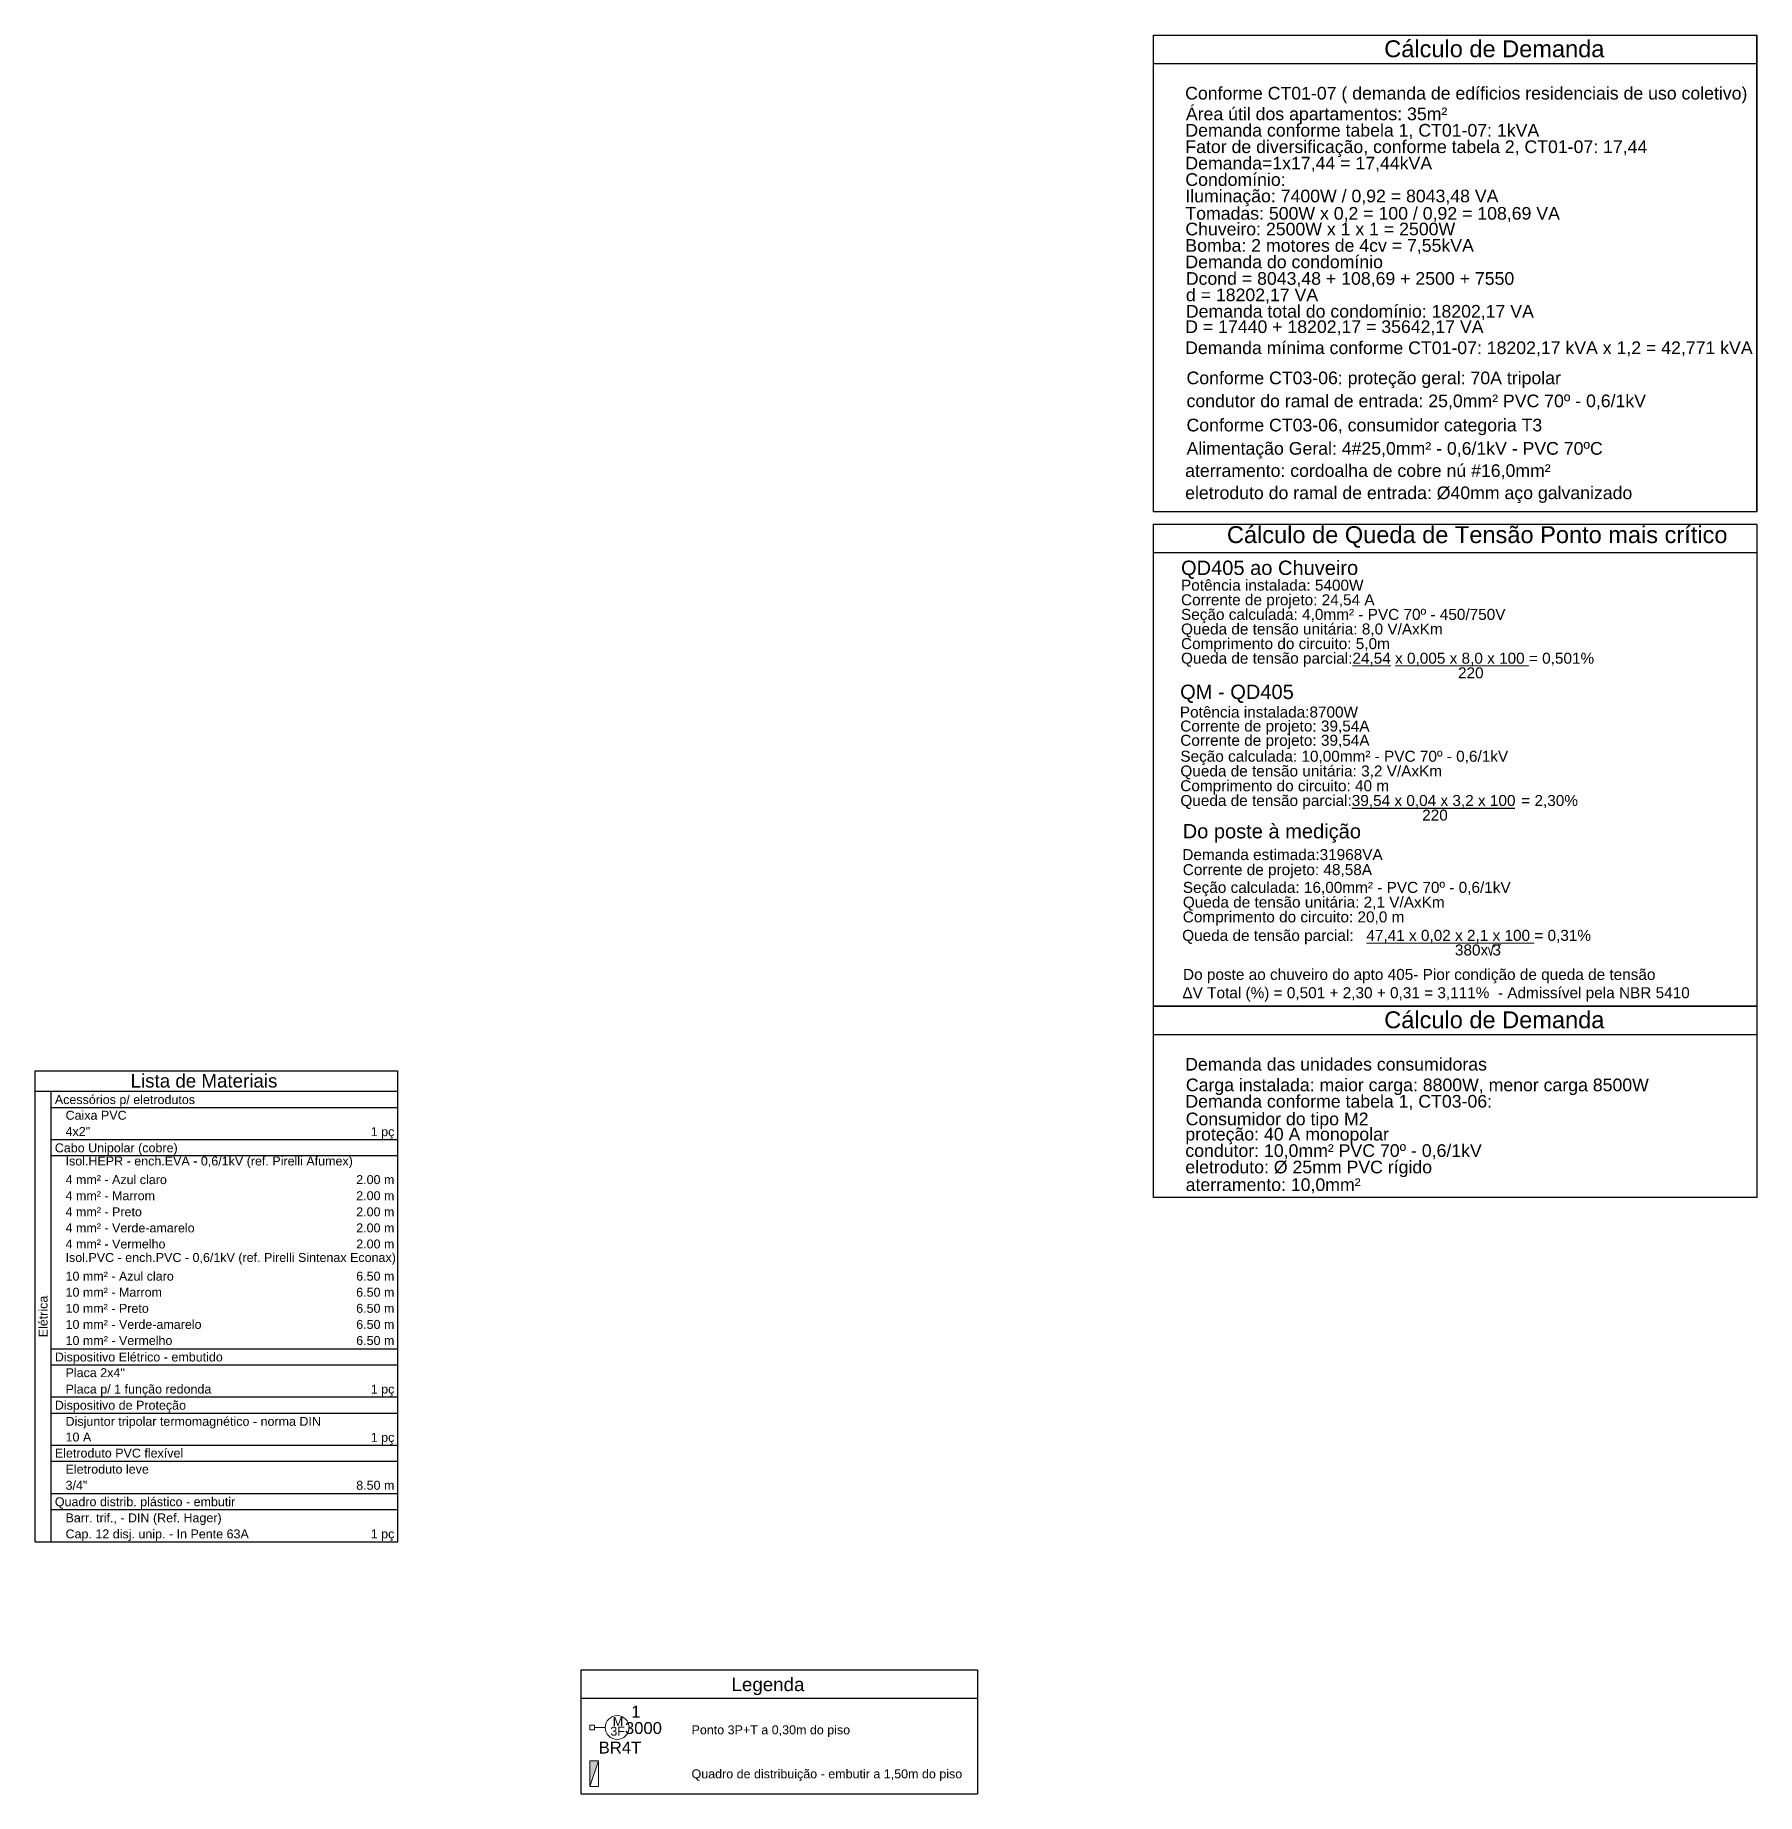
# Model space of a CAD drawing. Header units: inches. Extents: x -6.9 to 80.3, y -2.3 to 48.8.
# Drawn here: x 16.94 to 37.34, y 5.54 to 26.38 of the extents above; entities that cross this region are included whole.
import ezdxf

# ---------------------------------------------------------------- set-up
doc = ezdxf.new("R2010")
doc.units = ezdxf.units.IN
doc.header["$MEASUREMENT"] = 0
doc.linetypes.add('HIDDEN', pattern=[0.375, 0.25, -0.125])
for name, color, linetype, lineweight in [('DI-Linhas do quadro', 7, 'HIDDEN', 30), ('DI-Textos do quadro', 5, 'Continuous', 20), ('DI-Título do quadro', 5, 'Continuous', 30), ('P-SIMBOL', 5, 'Continuous', 20), ('TEXTO', 7, 'Continuous', 20)]:
    doc.layers.add(name, color=color, linetype=linetype, lineweight=lineweight)
doc.layers.add('ELE_CIRCUITOS', color=7, linetype='Continuous')
doc.styles.add('Arial', font='arial.ttf')

msp = doc.modelspace()

# ---------------------------------------------------------------- texts
at = {"layer": 'DI-Textos do quadro', "char_height": 0.1059, "line_spacing_factor": 0.798, "style": 'Arial'}
for s, insert, width, attachment_point in [('Acessórios p/ eletrodutos', (17.1714, 13.6833), 3.278469, 7), ('Caixa PVC', (17.2984, 13.5278), 1.425174, 7), ('4x2"', (17.2984, 13.3373), 0.571776, 7), ('1 pç', (21.194, 13.3023), 0.551864, 9), ('Cabo Unipolar (cobre)', (17.1714, 13.1113), 2.868838, 7), ('Isol.HEPR - ench.EVA - 0,6/1kV (ref. Pirelli Afumex)', (17.2984, 12.9558), 6.713394, 7), ('4 mm² - Azul claro', (17.2984, 12.7653), 2.368178, 7), ('2.00 m', (21.194, 12.7653), 0.8918, 9), ('4 mm² - Marrom', (17.2984, 12.5748), 2.089402, 7), ('2.00 m', (21.194, 12.5748), 0.8918, 9), ('4 mm² - Preto', (17.2984, 12.3838), 1.782179, 7), ('4 mm² - Verde-amarelo', (17.2984, 12.1933), 3.013916, 7), ('2.00 m', (21.194, 12.3838), 0.8918, 9), ('2.00 m', (21.194, 12.1933), 0.8918, 9), ('4 mm² - Vermelho', (17.2984, 12.0028), 2.334042, 7), ('2.00 m', (21.194, 12.0028), 0.8918, 9), ('Isol.PVC - ench.PVC - 0,6/1kV (ref. Pirelli Sintenax Econax)', (17.2984, 11.8123), 7.717559, 7), ('10 mm² - Azul claro', (17.2984, 11.6213), 2.530324, 7), ('6.50 m', (21.194, 11.6213), 0.8918, 9), ('10 mm² - Marrom', (17.2984, 11.4308), 2.251547, 7), ('6.50 m', (21.194, 11.4308), 0.8918, 9), ('10 mm² - Preto', (17.2984, 11.2403), 1.944324, 7), ('6.50 m', (21.194, 11.2403), 0.8918, 9), ('10 mm² - Verde-amarelo', (17.2984, 11.0498), 3.176061, 7), ('6.50 m', (21.194, 11.0498), 0.8918, 9), ('10 mm² - Vermelho', (17.2984, 10.8588), 2.496188, 7), ('6.50 m', (21.194, 10.8588), 0.8918, 9), ('Dispositivo Elétrico - embutido', (17.1714, 10.6333), 3.928474, 7), ('Placa 2x4"', (17.2984, 10.4778), 1.383926, 7), ('Placa p/ 1 função redonda', (17.2984, 10.2523), 3.406479, 7), ('1 pç', (21.194, 10.2523), 0.551864, 9), ('Dispositivo de Proteção', (17.1714, 10.0613), 3.067964, 7), ('Disjuntor tripolar termomagnético - norma DIN', (17.2984, 9.8708), 5.965249, 7), ('10 A', (17.2984, 9.7153), 0.600223, 7), ('1 pç', (21.194, 9.6803), 0.551864, 9), ('Eletroduto PVC flexível', (17.1714, 9.5248), 2.999692, 7), ('Eletroduto leve', (17.2984, 9.3343), 1.947169, 7), ('3/4"', (17.2984, 9.1433), 0.509194, 7), ('8.50 m', (21.194, 9.1433), 0.8918, 9), ('Quadro distrib. plástico - embutir', (17.1714, 8.9178), 4.217206, 7), ('Barr. trif., - DIN (Ref. Hager)', (17.2984, 8.7273), 3.644008, 7), ('Cap. 12 disj. unip. - In Pente 63A', (17.2984, 8.5368), 4.281211, 7), ('1 pç', (21.194, 8.5368), 0.551864, 9), ('Ponto 3P+T a 0,30m do piso', (24.7147, 6.2154), 3.70659, 7), ('Quadro de distribuição - embutir a 1,50m do piso', (24.7147, 5.6929), 6.325098, 7)]:
    msp.add_mtext(s, dxfattribs=dict(at, insert=insert, width=width, attachment_point=attachment_point))
at = {"layer": 'DI-Textos do quadro', "insert": (17.087, 11.1978), "char_height": 0.1059, "width": 0.974296, "attachment_point": 8, "rotation": 90, "line_spacing_factor": 0.798, "style": 'Arial'}
msp.add_mtext('Elétrica', dxfattribs=at)
at = {"layer": 'DI-Título do quadro', "char_height": 0.15885, "attachment_point": 8, "line_spacing_factor": 0.798, "style": 'Arial'}
for s, insert, width in [('Lista de Materiais', (18.9384, 13.9088), 3.403452), ('Legenda', (25.6202, 6.711), 1.731681)]:
    msp.add_mtext(s, dxfattribs=dict(at, insert=insert, width=width))
at = {"layer": 'P-SIMBOL', "line_spacing_factor": 0.798, "style": 'Arial'}
for s, insert, char_height, width, attachment_point in [('1', (24.0557, 6.4455), 0.1412, 0.220158, 8), ('3F', (23.7527, 6.2293), 0.1059, 0.339937, 7), ('M', (23.7817, 6.3448), 0.1059, 0.243218, 7), ('3000', (24.1447, 6.249), 0.1412, 0.880633, 8), ('BR4T', (23.8667, 6.0195), 0.1412, 1.011878, 8)]:
    msp.add_mtext(s, dxfattribs=dict(at, insert=insert, char_height=char_height, width=width, attachment_point=attachment_point))
at = {"layer": 'TEXTO', "style": 'Arial'}
for s, height, p in [('Conforme CT01-07 ( demanda de edíficios residenciais de uso coletivo)', 0.149987, (30.5625, 25.6185)), ('Área útil dos apartamentos: 35m²', 0.149987, (30.5711, 25.3733)), ('Demanda conforme tabela 1, CT01-07: 1kVA', 0.149987, (30.5649, 25.179)), ('Fator de diversificação, conforme tabela 2, CT01-07: 17,44', 0.149987, (30.5649, 24.9843)), ('Demanda=1x17,44 = 17,44kVA', 0.149987, (30.5649, 24.7896)), ('Condomínio:', 0.149987, (30.5649, 24.595)), ('Iluminação: 7400W / 0,92 = 8043,48 VA', 0.149987, (30.5649, 24.4003)), ('Tomadas: 500W x 0,2 = 100 / 0,92 = 108,69 VA', 0.149987, (30.5649, 24.1947)), ('Chuveiro: 2500W x 1 x 1 = 2500W', 0.149987, (30.5649, 24.009)), ('Bomba: 2 motores de 4cv = 7,55kVA', 0.149987, (30.5649, 23.8144)), ('Demanda do condomínio', 0.149987, (30.5649, 23.6197)), ('Dcond = 8043,48 + 108,69 + 2500 + 7550 ', 0.149987, (30.5705, 23.4231)), ('d = 18202,17 VA', 0.149987, (30.5715, 23.2288)), ('Demanda total do condomínio: 18202,17 VA', 0.149987, (30.571, 23.0341)), ('D = 17440 + 18202,17 = 35642,17 VA', 0.1499, (30.5636, 22.8518)), ('Demanda mínima conforme CT01-07: 18202,17 kVA x 1,2 = 42,771 kVA', 0.149938, (30.5625, 22.6021)), ('Conforme CT03-06: proteção geral: 70A tripolar', 0.149938, (30.579, 22.2447)), ('condutor do ramal de entrada: 25,0mm² PVC 70º - 0,6/1kV', 0.149938, (30.579, 21.9726)), ('Conforme CT03-06, consumidor categoria T3', 0.149938, (30.579, 21.6861)), ('Alimentação Geral: 4#25,0mm² - 0,6/1kV - PVC 70ºC', 0.149938, (30.579, 21.4096)), ('aterramento: cordoalha de cobre nú #16,0mm²', 0.149938, (30.5622, 21.1465)), ('eletroduto do ramal de entrada: %%C40mm aço galvanizado', 0.149938, (30.5625, 20.8835)), ('QM - QD405', 0.17002, (30.5035, 18.5146)), ('Potência instalada:8700W', 0.130085, (30.4997, 18.2952)), ('Corrente de projeto: 39,54A', 0.130085, (30.5047, 18.1298)), ('Corrente de projeto: 39,54A', 0.130085, (30.5047, 17.9607)), ('Seção calculada: 10,00mm² - PVC 70º - 0,6/1kV', 0.130085, (30.5056, 17.7717)), ('Queda de tensão unitária: 3,2 V/AxKm', 0.130085, (30.5059, 17.5969)), ('Comprimento do circuito: 40 m', 0.130085, (30.5047, 17.4221)), ('Queda de tensão parcial:', 0.130085, (30.5059, 17.2472)), ('39,54 x 0,04 x 3,2 x 100', 0.130085, (32.5366, 17.2472)), (' = 2,30%%%', 0.13008, (34.4941, 17.2472)), ('                                                                 220', 0.130085, (30.0893, 17.0741)), ('Do poste à medição', 0.17002, (30.5332, 16.8637)), ('Demanda estimada:31968VA', 0.130085, (30.5294, 16.6062)), ('Corrente de projeto: 48,58A', 0.130085, (30.5344, 16.428)), ('Seção calculada: 16,00mm² - PVC 70º - 0,6/1kV', 0.130085, (30.5352, 16.2177)), ('Queda de tensão unitária: 2,1 V/AxKm', 0.130085, (30.5356, 16.0429)), ('Comprimento do circuito: 20,0 m', 0.130085, (30.5344, 15.8681)), ('Do poste ao chuveiro do apto 405- Pior condição de queda de tensão', 0.1301, (30.5373, 15.1861)), ('ΔV Total (%%%) = 0,501 + 2,30 + 0,31 = 3,111%%%  - Admissível pela NBR 5410 ', 0.1301, (30.5299, 14.9694)), ('Demanda das unidades consumidoras', 0.149987, (30.5625, 14.1124)), ('Carga instalada: maior carga: 8800W, menor carga 8500W', 0.149987, (30.5711, 13.8672)), ('Demanda conforme tabela 1, CT03-06:', 0.149987, (30.5649, 13.6729)), ('Consumidor do tipo M2', 0.149987, (30.5687, 13.4639)), ('proteção: 40 A monopolar', 0.149987, (30.5649, 13.2836)), ('condutor: 10,0mm² PVC 70º - 0,6/1kV', 0.149987, (30.5649, 13.0889)), ('eletroduto: %%C 25mm PVC rígido', 0.149987, (30.5649, 12.8942)), ('aterramento: 10,0mm²', 0.149987, (30.5687, 12.6852))]:
    msp.add_text(s, height=height, dxfattribs=at).set_placement(p)
at = {"layer": 'TEXTO', "char_height": 0.130085, "line_spacing_factor": 0.798, "style": 'Arial'}
for s, insert, width, attachment_point in [('{\\H1.537x;Cálculo de Demanda}', (34.225, 26.117), 7.674434, 8), ('{\\H1.537x;Cálculo de Queda de Tensão Ponto mais crítico}', (34.0224, 20.3076), 7.674434, 8), ('{\\H1.307x;QD405 ao Chuveiro\\P}Potência instalada: 5400W\\PCorrente de projeto: 24,54 A\\PSeção calculada: 4,0mm² - PVC 70º - 450/750V\\PQueda de tensão unitária: 8,0 V/AxKm\\PComprimento do circuito: 5,0m\\PQueda de tensão parcial:{\\L24,54 x 0,005 x 8,0 x 100} = 0,501%\\P                                                                 220', (30.5137, 20.1548), 6.213822, 1), ('Queda de tensão parcial:   {\\L47,41 x 0,02 x 2,1 x 100} = 0,31%\\P                                                                380x 3', (30.5274, 15.7791), 6.035582, 1), ('{\\H1.537x;Cálculo de Demanda}', (34.225, 14.6109), 7.674434, 8)]:
    msp.add_mtext(s, dxfattribs=dict(at, insert=insert, width=width, attachment_point=attachment_point))

# ---------------------------------------------------------------- hatches: boundary and pattern name
at = {"layer": 'P-SIMBOL', "linetype": 'Continuous'}
msp.add_hatch(color=256, dxfattribs=at).paths.add_polyline_path([(23.6105, 5.931), (23.5106, 5.931), (23.5106, 5.6301)])

# ---------------------------------------------------------------- linework, layer by layer
at = {"layer": 'DI-Linhas do quadro', "linetype": 'Continuous'}
for p, q in [((30.1892, 20.733), (30.1892, 26.3809)), ((30.1892, 26.3809), (37.3352, 26.3809)), ((37.3352, 26.3809), (37.3352, 20.733)), ((37.3352, 20.733), (37.3352, 26.3809)), ((30.1892, 26.0456), (37.3352, 26.0456)), ((37.3352, 20.733), (30.1892, 20.733)), ((30.1892, 12.6063), (30.1892, 20.5871)), ((30.1892, 20.5871), (37.3352, 20.5871)), ((37.3352, 20.5871), (37.3352, 14.8749)), ((30.1892, 20.2518), (37.3352, 20.2518)), ((37.3352, 14.8749), (30.1892, 14.8749)), ((30.1892, 14.8749), (37.3352, 14.8749)), ((37.3352, 14.8749), (37.3352, 12.6063)), ((30.1892, 14.5395), (37.3352, 14.5395)), ((16.9385, 14.1102), (21.2361, 14.1102)), ((16.9385, 14.1102), (21.2361, 14.1102)), ((16.9385, 8.5292), (16.9385, 14.1102)), ((21.2361, 8.5292), (21.2361, 14.1102)), ((16.9385, 13.8666), (21.2361, 13.8666)), ((17.1292, 8.5292), (17.1292, 13.8666)), ((17.1292, 13.676), (21.2361, 13.676)), ((17.1292, 13.2947), (21.2361, 13.2947)), ((17.1292, 13.1041), (21.2361, 13.1041)), ((37.3352, 12.6063), (30.1892, 12.6063)), ((17.1292, 10.8167), (21.2361, 10.8167)), ((17.1292, 10.626), (21.2361, 10.626)), ((17.1292, 10.2448), (21.2361, 10.2448)), ((17.1292, 10.0542), (21.2361, 10.0542)), ((17.1292, 9.6729), (21.2361, 9.6729)), ((17.1292, 9.4823), (21.2361, 9.4823)), ((17.1292, 9.1011), (21.2361, 9.1011)), ((17.1292, 8.9105), (21.2361, 8.9105)), ((16.9385, 8.5292), (21.2361, 8.5292)), ((23.4047, 7.0105), (28.1018, 7.0105)), ((23.4047, 7.0105), (23.4047, 5.5418)), ((28.1018, 7.0105), (28.1018, 5.5418)), ((23.4047, 6.6751), (28.1018, 6.6751)), ((23.4047, 5.5418), (28.1018, 5.5418))]:
    msp.add_line(p, q, dxfattribs=at)
at = {"layer": 'ELE_CIRCUITOS'}
msp.add_line((32.5366, 17.2212), (34.4669, 17.2212), dxfattribs=at)
at = {"layer": 'P-SIMBOL'}
for p, q in [((23.5106, 6.3004), (23.5106, 6.3535)), ((23.5106, 6.3535), (23.5636, 6.3535)), ((23.5636, 6.3004), (23.5106, 6.3004)), ((23.5636, 6.3535), (23.5636, 6.3004)), ((23.6921, 6.3269), (23.5636, 6.3269)), ((23.6105, 5.931), (23.5106, 5.931)), ((23.5106, 5.931), (23.5106, 5.6301)), ((23.6105, 5.931), (23.5106, 5.6301)), ((23.6105, 5.931), (23.6105, 5.6301)), ((23.6105, 5.6301), (23.5106, 5.6301))]:
    msp.add_line(p, q, dxfattribs=at)
msp.add_circle((23.8331, 6.3269), 0.1412, dxfattribs=at)
at = {"layer": 'TEXTO'}
msp.add_lwpolyline([(34.1581, 15.5708), (34.185, 15.4706), (34.2103, 15.6012), (34.3009, 15.6012)], dxfattribs=at)

msp.set_redraw_order([(e.dxf.handle, doc.entitydb.next_handle()) for e in msp.query("TEXT MTEXT ATTDEF DIMENSION ARC_DIMENSION")])  # texts and dimensions are drawn at this point

doc.saveas('drawing.dxf')
